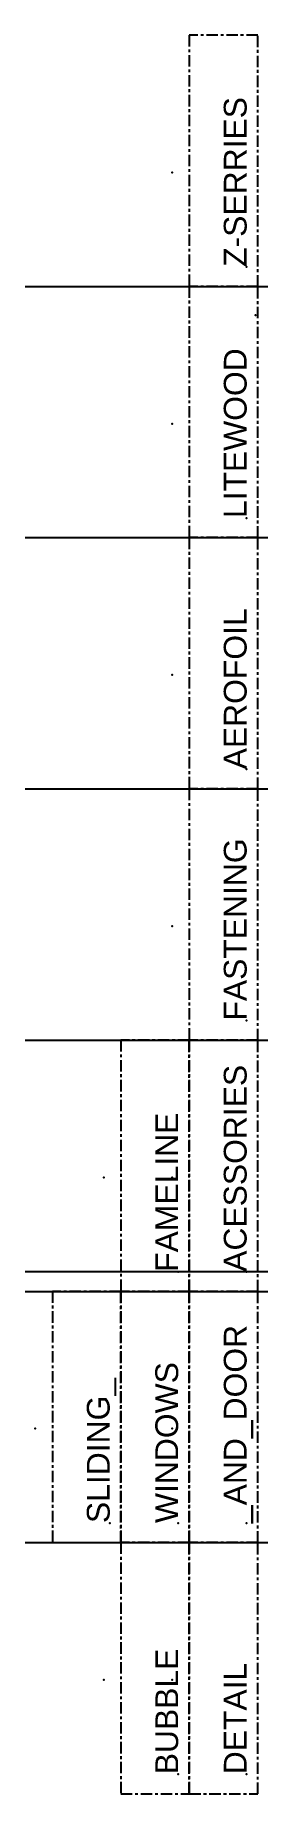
# Model space of a CAD drawing. Header units: millimetres. Extents: x -244126 to 368105, y -173968 to 259060.
# Drawn here: x 134509 to 158884, y -146406 to 46528 of the extents above; entities that cross this region are included whole.
import ezdxf

# ---------------------------------------------------------------- set-up
doc = ezdxf.new("R2010")
doc.units = ezdxf.units.MM
doc.header["$MEASUREMENT"] = 0
doc.linetypes.add('005_GG_TA_LINE', pattern=[13.75, 5, -1.25, 1.25, -1.25, 5])
doc.layers.add('001 - ASCESSORIES', color=1, linetype='Continuous')
doc.styles.get("Standard").update_dxf_attribs({"font": 'arial.ttf'})

# ---------------------------------------------------------------- blocks, each defined once
blk = doc.blocks.new('*U4692')
at = {"color": 0, "linetype": '005_GG_TA_LINE'}
blk.add_lwpolyline([(0, 0), (110.25, 0), (110.25, 30), (0, 30)], close=True, dxfattribs=at)
for p in [(50, 37.5), (8.58, 4.88)]:
    blk.add_point(p, dxfattribs=at)
blk.add_attdef('NAMEBLK', (8.58, 4.88), '', height=10, dxfattribs=at)

msp = doc.modelspace()

# ---------------------------------------------------------------- linework, layer by layer
at = {"color": 3, "ltscale": 300}
for p in [(-14672.87229, -89086.85336), (-14672.87229, -89086.95336)]:
    msp.add_xline(p, (1, 0), dxfattribs=at)
at = {"color": 8}
for p in [(122184.76531, 18966.19352), (122184.76531, -8595.80521), (122184.76531, -36157.80393), (122184.76531, -63719.80265), (122184.76531, -91281.80137), (122184.76531, -118843.80009)]:
    msp.add_ray(p, (1, 0), dxfattribs=at)
at = {"color": 3}
msp.add_point((158617.92076, 15816.19352), dxfattribs=at)

# ---------------------------------------------------------------- block references
at = {"layer": '001 - ASCESSORIES', "linetype": '005_GG_TA_LINE', "xscale": 250, "yscale": 250, "zscale": 250, "rotation": 90}
for p, values in [((158884.1015, 18966.19352), {'NAMEBLK': 'Z-SERRIES'}), ((158884.1015, -8595.80521), {'NAMEBLK': 'LITEWOOD'}), ((158884.1015, -36157.80393), {'NAMEBLK': 'AEROFOIL'}), ((158884.1015, -63719.80265), {'NAMEBLK': 'FASTENING '}), ((151384.1015, -91281.80137), {'NAMEBLK': 'FAMELINE'}), ((158884.1015, -91281.80137), {'NAMEBLK': 'ACESSORIES '}), ((143884.1015, -118843.80009), {'NAMEBLK': 'SLIDING_'}), ((151384.1015, -118843.80009), {'NAMEBLK': 'WINDOWS'}), ((158884.1015, -118843.80009), {'NAMEBLK': '_AND_DOOR'}), ((151384.1015, -146405.79881), {'NAMEBLK': 'BUBBLE '}), ((158884.1015, -146405.79881), {'NAMEBLK': 'DETAIL'})]:
    msp.add_blockref('*U4692', p, dxfattribs=at).add_auto_attribs(values)

doc.saveas('drawing.dxf')
